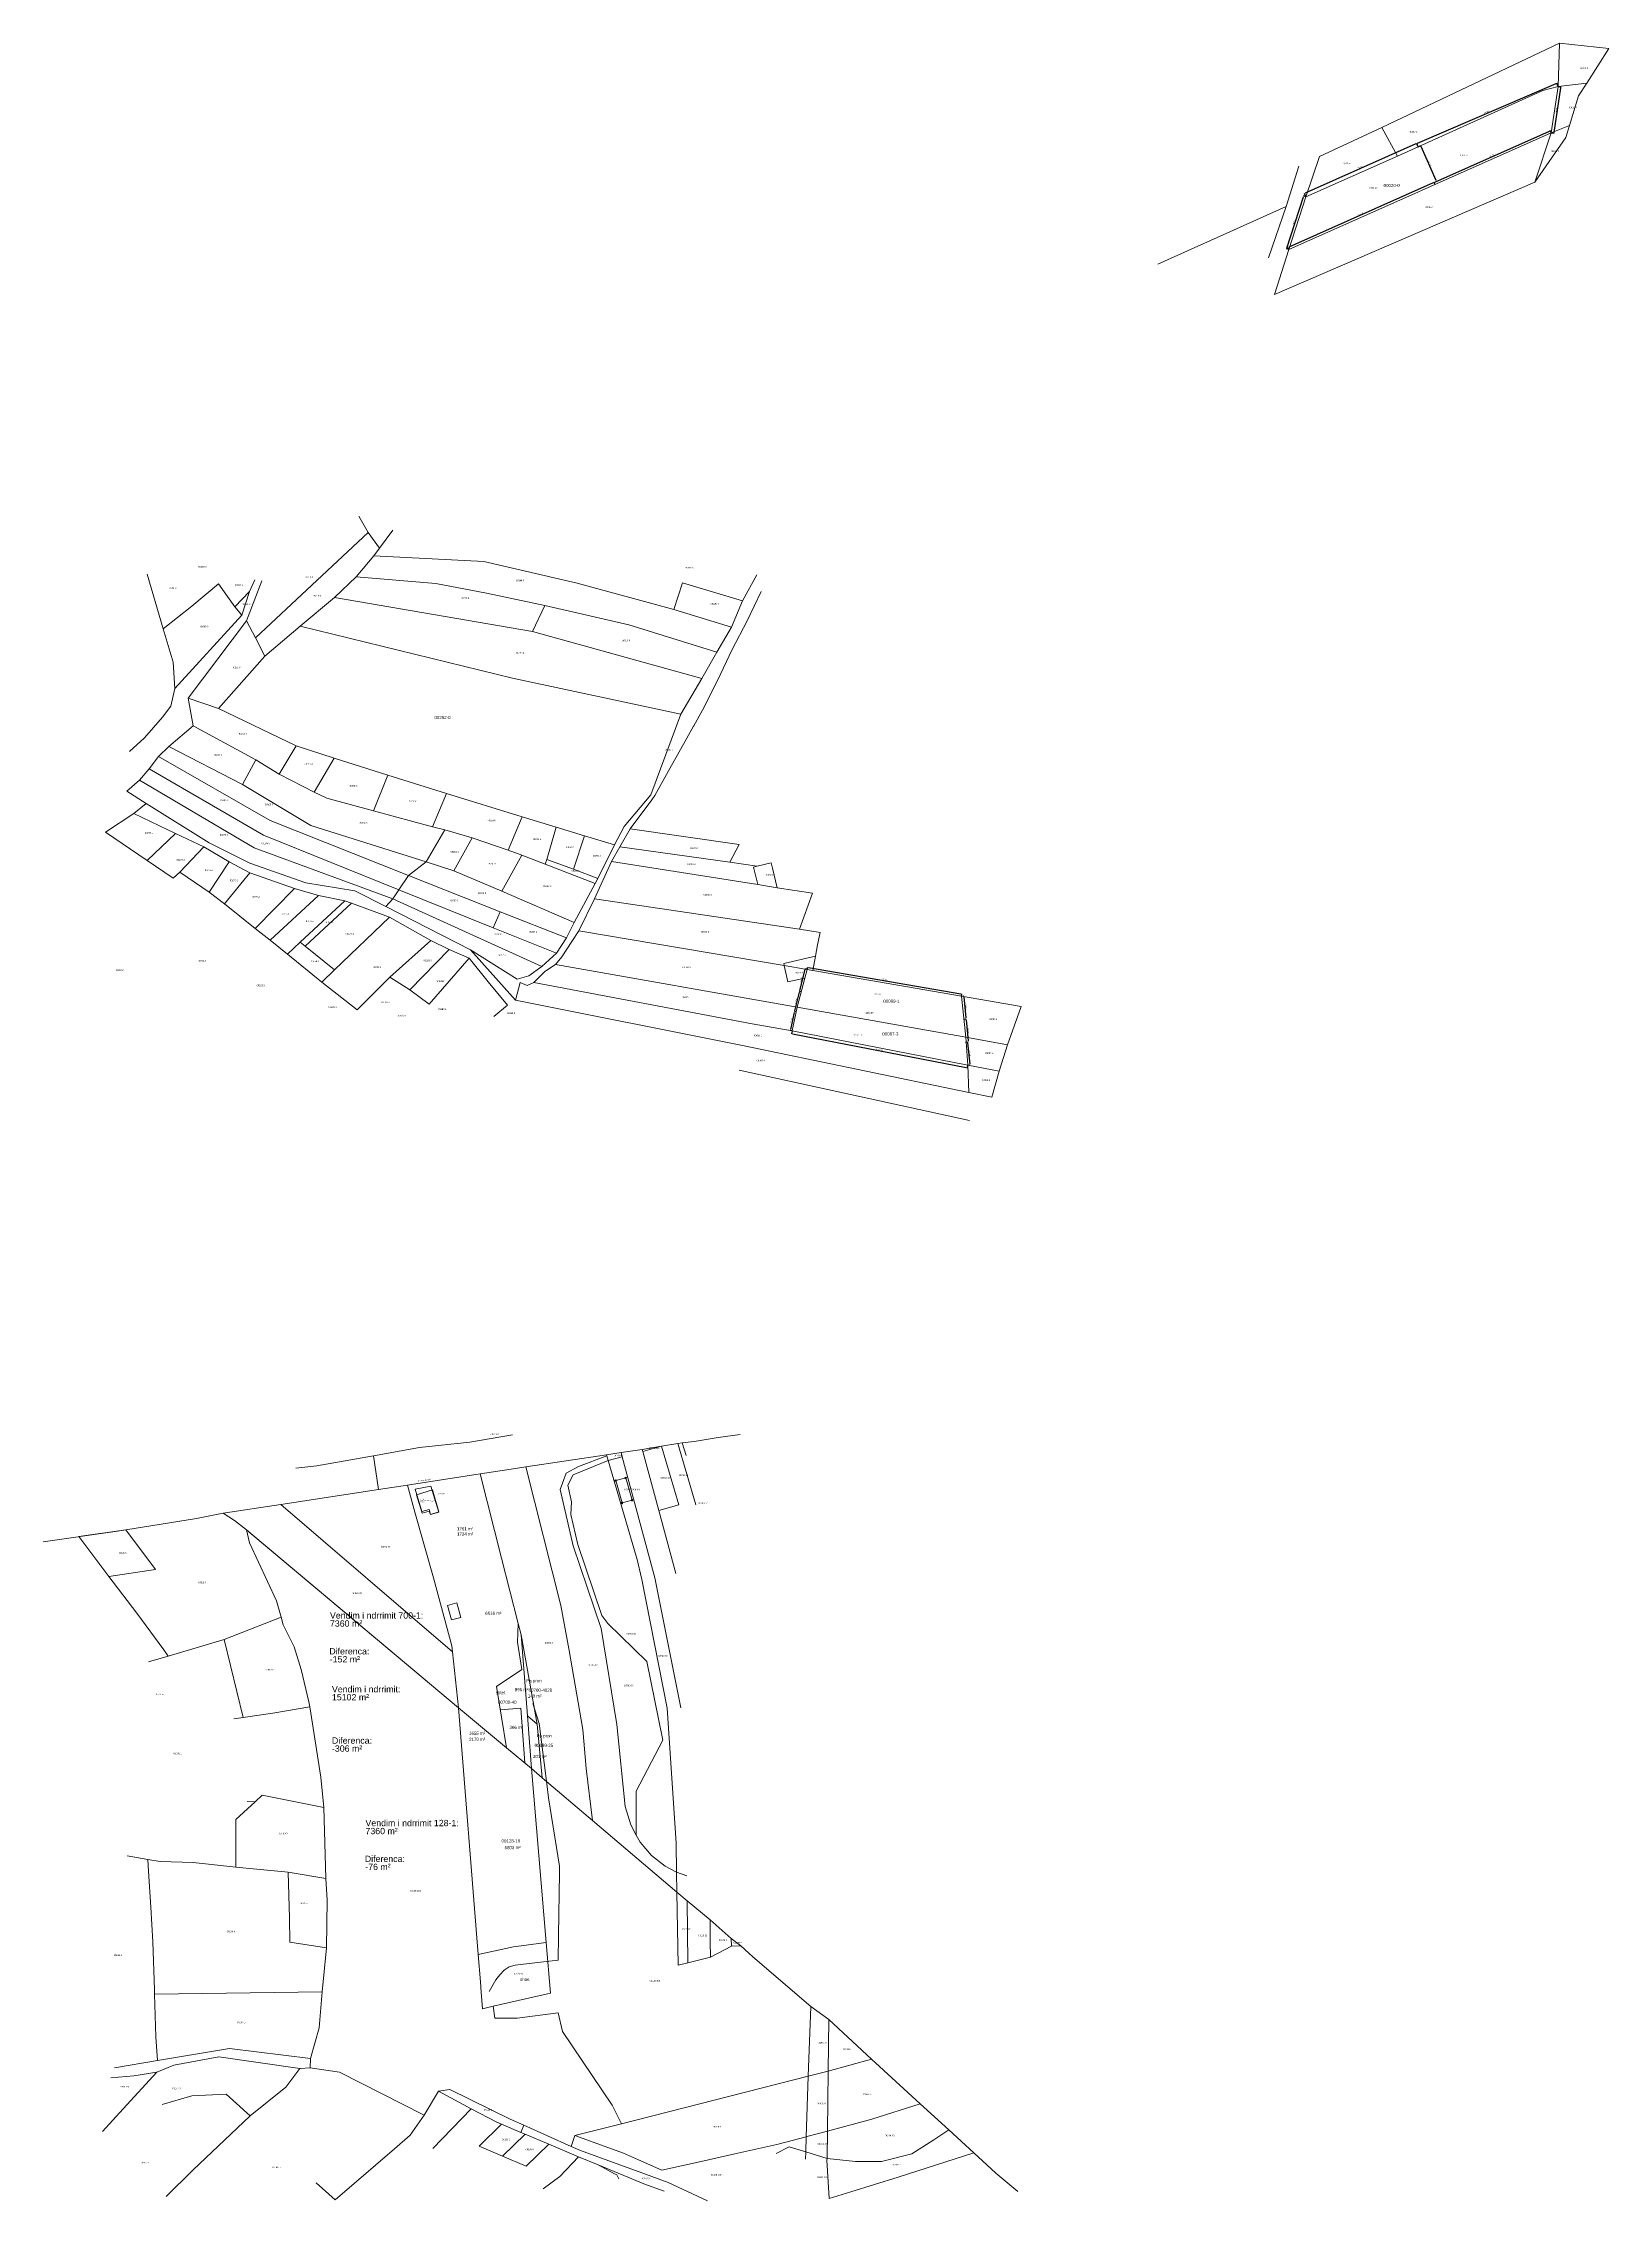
# Model space of a CAD drawing. Header units: metres. Extents: x 7516441 to 7517435, y 4691974 to 4693345.
import ezdxf

# ---------------------------------------------------------------- set-up
doc = ezdxf.new("R2010")
doc.units = ezdxf.units.M
doc.header["$PDMODE"] = 32
doc.header["$PDSIZE"] = 1
doc.layers.get('Defpoints').update_dxf_attribs({"lineweight": 0})
for name, color, linetype, lineweight in [('BuildingBoundaryLine', 7, 'Continuous', 0), ('BuildingBoundaryPoint', 7, 'Continuous', 0), ('BuildingReferencePoint', 7, 'Continuous', 0), ('Dimensionet', 5, 'Continuous', 0), ('kati 0', 1, 'Continuous', 0), ('Nr Parceles Baze', 7, 'Continuous', 0), ('Nr-Kojshi', 251, 'Continuous', 0), ('Nr-Ri', 1, 'Continuous', 0), ('objket', 30, 'Continuous', 0), ('Parc-Kojshi', 251, 'Continuous', 0), ('Parcela Baze', 7, 'Continuous', 0), ('ParcReNet_12', 1, 'Continuous', 0), ('propozim', 6, 'Continuous', 0), ('rrethoja', 3, 'Continuous', 0), ('streha', 233, 'Continuous', 0)]:
    doc.layers.add(name, color=color, linetype=linetype, lineweight=lineweight)
doc.styles.get("Standard").update_dxf_attribs({"font": 'arial.ttf'})
doc.dimstyles.get("Standard").update_dxf_attribs({"dimtxt": 1.5, "dimasz": 0.18, "dimexe": 0.18, "dimexo": 0.0625, "dimgap": 0.09, "dimtad": 1, "dimtoh": 1, "dimzin": 0, "dimdsep": 46, "dimtxsty": 'Standard', "dimcen": 0.09, "dimse1": 1, "dimse2": 1, "dimsd1": 1, "dimsd2": 1, "dimadec": 0, "dimazin": 0, "dimtfac": 1, "dimtofl": 0, "dimtmove": 0, "dimatfit": 3, "dimfxl": 1, "dimtolj": 1, "dimtzin": 0, "dimarcsym": 0})

# ---------------------------------------------------------------- blocks, each defined once
blk = doc.blocks.new('*D57')
at = {"layer": 'Defpoints', "color": 0, "transparency": 16777216}
for p in [(7516916.2, 4692715.3), (7516916.6, 4692717.2), (7517028.2, 4692695.5)]:
    blk.add_point(p, dxfattribs=at)
at = {"layer": 'Dimensionet', "color": 0, "lineweight": -2, "transparency": 16777216}
for p, q in [((7516916.6, 4692717.2), (7516916.2, 4692715.3)), ((7517027.2, 4692693.7), (7516916.8, 4692715.2)), ((7517028.1, 4692695.4), (7517027.8, 4692693.5))]:
    blk.add_line(p, q, dxfattribs=at)
at = {"layer": 'Dimensionet', "color": 0, "transparency": 16777216}
for points in [[(7516916.8, 4692715.3), (7516916.8, 4692715.1), (7516916.2, 4692715.3)], [(7517027.3, 4692693.8), (7517027.2, 4692693.6), (7517027.8, 4692693.6)]]:
    blk.add_solid(points, dxfattribs=at)
at = {"layer": 'Dimensionet', "color": 0, "transparency": 16777216, "insert": (7516972.1, 4692705), "char_height": 1, "attachment_point": 5, "rotation": 348.9567}
blk.add_mtext('\\A1;113.65', dxfattribs=at)
blk = doc.blocks.new('*D58')
at = {"layer": 'Defpoints', "color": 0, "transparency": 16777216}
for p in [(7516918.1, 4692729.4), (7516919.2, 4692729.2), (7516916.6, 4692717.2)]:
    blk.add_point(p, dxfattribs=at)
at = {"layer": 'Dimensionet', "color": 0, "lineweight": -2, "transparency": 16777216}
for p, q in [((7516915.7, 4692718), (7516918, 4692728.9)), ((7516919.1, 4692729.2), (7516918, 4692729.4)), ((7516916.6, 4692717.2), (7516915.5, 4692717.5))]:
    blk.add_line(p, q, dxfattribs=at)
at = {"layer": 'Dimensionet', "color": 0, "transparency": 16777216}
for points in [[(7516917.9, 4692728.9), (7516918.1, 4692728.8), (7516918.1, 4692729.4)], [(7516915.6, 4692718), (7516915.8, 4692718), (7516915.6, 4692717.4)]]:
    blk.add_solid(points, dxfattribs=at)
at = {"layer": 'Dimensionet', "color": 0, "transparency": 16777216, "insert": (7516916.3, 4692723.5), "char_height": 1, "attachment_point": 5, "rotation": 77.9138}
blk.add_mtext('\\A1;12.23', dxfattribs=at)
blk = doc.blocks.new('*D59')
at = {"layer": 'Defpoints', "color": 0, "transparency": 16777216}
for p in [(7516921.3, 4692742.3), (7516919.2, 4692729.2), (7516922.4, 4692742)]:
    blk.add_point(p, dxfattribs=at)
at = {"layer": 'Dimensionet', "color": 0, "lineweight": -2, "transparency": 16777216}
for p, q in [((7516922.4, 4692742.1), (7516921.2, 4692742.3)), ((7516919.1, 4692729.2), (7516918, 4692729.5)), ((7516918.2, 4692730), (7516921.2, 4692741.8))]:
    blk.add_line(p, q, dxfattribs=at)
at = {"layer": 'Dimensionet', "color": 0, "transparency": 16777216}
for points in [[(7516921.1, 4692741.8), (7516921.3, 4692741.8), (7516921.3, 4692742.3)], [(7516918.1, 4692730), (7516918.3, 4692730), (7516918.1, 4692729.5)]]:
    blk.add_solid(points, dxfattribs=at)
at = {"layer": 'Dimensionet', "color": 0, "transparency": 16777216, "insert": (7516919.2, 4692736), "char_height": 1, "attachment_point": 5, "rotation": 75.7538}
blk.add_mtext('\\A1;13.28', dxfattribs=at)
blk = doc.blocks.new('*D60')
at = {"layer": 'Defpoints', "color": 0, "transparency": 16777216}
for p in [(7516925, 4692756.6), (7516926.2, 4692756.3), (7516922.4, 4692742)]:
    blk.add_point(p, dxfattribs=at)
at = {"layer": 'Dimensionet', "color": 0, "lineweight": -2, "transparency": 16777216}
for p, q in [((7516921.4, 4692742.9), (7516924.9, 4692756.1)), ((7516926.2, 4692756.3), (7516925, 4692756.6)), ((7516922.4, 4692742.1), (7516921.2, 4692742.4))]:
    blk.add_line(p, q, dxfattribs=at)
at = {"layer": 'Dimensionet', "color": 0, "transparency": 16777216}
for points in [[(7516924.8, 4692756.1), (7516925, 4692756), (7516925, 4692756.6)], [(7516921.3, 4692742.9), (7516921.5, 4692742.9), (7516921.2, 4692742.4)]]:
    blk.add_solid(points, dxfattribs=at)
at = {"layer": 'Dimensionet', "color": 0, "transparency": 16777216, "insert": (7516922.6, 4692749.6), "char_height": 1, "attachment_point": 5, "rotation": 75.0426}
blk.add_mtext('\\A1;14.72', dxfattribs=at)
blk = doc.blocks.new('*D61')
at = {"layer": 'Defpoints', "color": 0, "transparency": 16777216}
for p in [(7516926.2, 4692756.3), (7517024.1, 4692739.3), (7517024.3, 4692740.7)]:
    blk.add_point(p, dxfattribs=at)
at = {"layer": 'Dimensionet', "color": 0, "lineweight": -2, "transparency": 16777216}
for p, q in [((7516926.2, 4692756.3), (7516926.5, 4692757.7)), ((7516927, 4692757.5), (7517023.8, 4692740.8)), ((7517024.1, 4692739.4), (7517024.3, 4692740.8))]:
    blk.add_line(p, q, dxfattribs=at)
at = {"layer": 'Dimensionet', "color": 0, "transparency": 16777216}
for points in [[(7516927, 4692757.6), (7516927, 4692757.4), (7516926.5, 4692757.6)], [(7517023.8, 4692740.9), (7517023.8, 4692740.7), (7517024.3, 4692740.7)]]:
    blk.add_solid(points, dxfattribs=at)
at = {"layer": 'Dimensionet', "color": 0, "transparency": 16777216, "insert": (7516975.5, 4692749.7), "char_height": 1, "attachment_point": 5, "rotation": 350.1795}
blk.add_mtext('\\A1;99.32', dxfattribs=at)
blk = doc.blocks.new('*D62')
at = {"layer": 'Defpoints', "color": 0, "transparency": 16777216}
for p in [(7517402.4, 4693319.2), (7517403.3, 4693317.1), (7517314.3, 4693278.9)]:
    blk.add_point(p, dxfattribs=at)
at = {"layer": 'Dimensionet', "color": 0, "lineweight": -2, "transparency": 16777216}
for p, q in [((7517313.9, 4693281.2), (7517401.9, 4693319)), ((7517403.3, 4693317.2), (7517402.3, 4693319.3)), ((7517314.3, 4693278.9), (7517313.4, 4693281))]:
    blk.add_line(p, q, dxfattribs=at)
at = {"layer": 'Dimensionet', "color": 0, "transparency": 16777216}
for points in [[(7517401.8, 4693319.1), (7517401.9, 4693318.9), (7517402.4, 4693319.2)], [(7517313.9, 4693281.3), (7517313.9, 4693281.1), (7517313.4, 4693281)]]:
    blk.add_solid(points, dxfattribs=at)
at = {"layer": 'Dimensionet', "color": 0, "transparency": 16777216, "insert": (7517357.7, 4693300.6), "char_height": 1, "attachment_point": 5, "rotation": 23.2825}
blk.add_mtext('\\A1;96.85', dxfattribs=at)
blk = doc.blocks.new('*D64')
at = {"layer": 'Defpoints', "color": 0, "transparency": 16777216}
for p in [(7517314.3, 4693278.9), (7517242.1, 4693249.2), (7517243, 4693247.1)]:
    blk.add_point(p, dxfattribs=at)
at = {"layer": 'Dimensionet', "color": 0, "lineweight": -2, "transparency": 16777216}
for p, q in [((7517312.9, 4693280.7), (7517242.6, 4693249.4)), ((7517314.3, 4693278.9), (7517313.3, 4693281)), ((7517243, 4693247.1), (7517242, 4693249.2))]:
    blk.add_line(p, q, dxfattribs=at)
at = {"layer": 'Dimensionet', "color": 0, "transparency": 16777216}
for points in [[(7517312.8, 4693280.8), (7517312.9, 4693280.6), (7517313.4, 4693281)], [(7517242.5, 4693249.5), (7517242.6, 4693249.3), (7517242.1, 4693249.2)]]:
    blk.add_solid(points, dxfattribs=at)
at = {"layer": 'Dimensionet', "color": 0, "transparency": 16777216, "insert": (7517277.5, 4693265.6), "char_height": 1, "attachment_point": 5, "rotation": 24.0365}
blk.add_mtext('\\A1;78.06', dxfattribs=at)
blk = doc.blocks.new('*D65')
at = {"layer": 'Defpoints', "color": 0, "transparency": 16777216}
for p in [(7517398.2, 4693289), (7517398.7, 4693287.7), (7517325, 4693254.9)]:
    blk.add_point(p, dxfattribs=at)
at = {"layer": 'Dimensionet', "color": 0, "lineweight": -2, "transparency": 16777216}
for p, q in [((7517324.9, 4693256.4), (7517397.7, 4693288.8)), ((7517398.7, 4693287.8), (7517398.1, 4693289.1)), ((7517325, 4693254.9), (7517324.4, 4693256.2))]:
    blk.add_line(p, q, dxfattribs=at)
at = {"layer": 'Dimensionet', "color": 0, "transparency": 16777216}
for points in [[(7517397.6, 4693288.9), (7517397.7, 4693288.7), (7517398.2, 4693289)], [(7517324.9, 4693256.5), (7517325, 4693256.3), (7517324.4, 4693256.1)]]:
    blk.add_solid(points, dxfattribs=at)
at = {"layer": 'Dimensionet', "color": 0, "transparency": 16777216, "insert": (7517361.1, 4693273.1), "char_height": 1, "attachment_point": 5, "rotation": 24.0095}
blk.add_mtext('\\A1;80.74', dxfattribs=at)
blk = doc.blocks.new('*D66')
at = {"layer": 'Defpoints', "color": 0, "transparency": 16777216}
for p in [(7517403.3, 4693317.1), (7517405.1, 4693316.9), (7517398.7, 4693287.7)]:
    blk.add_point(p, dxfattribs=at)
at = {"layer": 'Dimensionet', "color": 0, "lineweight": -2, "transparency": 16777216}
for p, q in [((7517400.7, 4693288), (7517405, 4693316.3)), ((7517403.3, 4693317.1), (7517405.2, 4693316.8)), ((7517398.8, 4693287.7), (7517400.7, 4693287.4))]:
    blk.add_line(p, q, dxfattribs=at)
at = {"layer": 'Dimensionet', "color": 0, "transparency": 16777216}
for points in [[(7517404.9, 4693316.3), (7517405.1, 4693316.3), (7517405.1, 4693316.9)], [(7517400.6, 4693288), (7517400.8, 4693288), (7517400.6, 4693287.4)]]:
    blk.add_solid(points, dxfattribs=at)
at = {"layer": 'Dimensionet', "color": 0, "transparency": 16777216, "insert": (7517402.3, 4693302.2), "char_height": 1, "attachment_point": 5, "rotation": 81.25}
blk.add_mtext('\\A1;29.75', dxfattribs=at)
blk = doc.blocks.new('*D67')
at = {"layer": 'Defpoints', "color": 0, "transparency": 16777216}
for p in [(7517325, 4693254.9), (7517231.6, 4693214.8), (7517232.2, 4693213.5)]:
    blk.add_point(p, dxfattribs=at)
at = {"layer": 'Dimensionet', "color": 0, "lineweight": -2, "transparency": 16777216}
for p, q in [((7517323.9, 4693255.9), (7517232.2, 4693215)), ((7517325, 4693254.9), (7517324.4, 4693256.2)), ((7517232.2, 4693213.6), (7517231.6, 4693214.9))]:
    blk.add_line(p, q, dxfattribs=at)
at = {"layer": 'Dimensionet', "color": 0, "transparency": 16777216}
for points in [[(7517323.9, 4693256), (7517324, 4693255.8), (7517324.4, 4693256.1)], [(7517232.1, 4693215.1), (7517232.2, 4693215), (7517231.6, 4693214.8)]]:
    blk.add_solid(points, dxfattribs=at)
at = {"layer": 'Dimensionet', "color": 0, "transparency": 16777216, "insert": (7517277.8, 4693236), "char_height": 1, "attachment_point": 5, "rotation": 24.0095}
blk.add_mtext('\\A1;101.57', dxfattribs=at)
blk = doc.blocks.new('*D68')
at = {"layer": 'Defpoints', "color": 0, "transparency": 16777216}
for p in [(7517241.6, 4693247.5), (7517243, 4693247.1), (7517232.2, 4693213.5)]:
    blk.add_point(p, dxfattribs=at)
at = {"layer": 'Dimensionet', "color": 0, "lineweight": -2, "transparency": 16777216}
for p, q in [((7517230.9, 4693214.5), (7517241.4, 4693247)), ((7517243, 4693247.1), (7517241.5, 4693247.6)), ((7517232.2, 4693213.6), (7517230.7, 4693214))]:
    blk.add_line(p, q, dxfattribs=at)
at = {"layer": 'Dimensionet', "color": 0, "transparency": 16777216}
for points in [[(7517241.3, 4693247), (7517241.5, 4693247), (7517241.6, 4693247.5)], [(7517230.8, 4693214.6), (7517231, 4693214.5), (7517230.8, 4693214)]]:
    blk.add_solid(points, dxfattribs=at)
at = {"layer": 'Dimensionet', "color": 0, "transparency": 16777216, "insert": (7517235.6, 4693230.9), "char_height": 1, "attachment_point": 5, "rotation": 72.1301}
blk.add_mtext('\\A1;35.21', dxfattribs=at)
blk = doc.blocks.new('*D69')
at = {"layer": 'Defpoints', "color": 0, "transparency": 16777216}
for p in [(7517314.3, 4693278.9), (7517315.9, 4693279.6), (7517324.4, 4693256.2)]:
    blk.add_point(p, dxfattribs=at)
at = {"layer": 'Dimensionet', "color": 0, "lineweight": -2, "transparency": 16777216}
for p, q in [((7517314.3, 4693278.9), (7517316, 4693279.6)), ((7517325.8, 4693257.5), (7517316.2, 4693279.1)), ((7517324.4, 4693256.2), (7517326.1, 4693257))]:
    blk.add_line(p, q, dxfattribs=at)
at = {"layer": 'Dimensionet', "color": 0, "transparency": 16777216}
for points in [[(7517316.2, 4693279.1), (7517316.1, 4693279), (7517315.9, 4693279.6)], [(7517325.9, 4693257.5), (7517325.7, 4693257.4), (7517326, 4693257)]]:
    blk.add_solid(points, dxfattribs=at)
at = {"layer": 'Dimensionet', "color": 0, "transparency": 16777216, "insert": (7517321.5, 4693268.5), "char_height": 1, "attachment_point": 5, "rotation": 294.0095}
blk.add_mtext('\\A1;24.77', dxfattribs=at)
blk = doc.blocks.new('*D71')
at = {"layer": 'Defpoints', "color": 0, "transparency": 16777216}
for p in [(7517024.1, 4692739.3), (7517025.5, 4692724.7), (7517027, 4692724.8)]:
    blk.add_point(p, dxfattribs=at)
at = {"layer": 'Dimensionet', "color": 0, "lineweight": -2, "transparency": 16777216}
for p, q in [((7517024.1, 4692739.3), (7517025.7, 4692739.5)), ((7517025.7, 4692738.9), (7517026.9, 4692725.4)), ((7517025.5, 4692724.7), (7517027.1, 4692724.9))]:
    blk.add_line(p, q, dxfattribs=at)
at = {"layer": 'Dimensionet', "color": 0, "transparency": 16777216}
for points in [[(7517025.8, 4692738.9), (7517025.6, 4692738.9), (7517025.6, 4692739.5)], [(7517027, 4692725.4), (7517026.8, 4692725.4), (7517027, 4692724.8)]]:
    blk.add_solid(points, dxfattribs=at)
at = {"layer": 'Dimensionet', "color": 0, "transparency": 16777216, "insert": (7517026.9, 4692732.2), "char_height": 1, "attachment_point": 5, "rotation": 275.2733}
blk.add_mtext('\\A1;14.69', dxfattribs=at)
blk = doc.blocks.new('*D72')
at = {"layer": 'Defpoints', "color": 0, "transparency": 16777216}
for p in [(7517025.5, 4692724.7), (7517026.8, 4692710.1), (7517028.5, 4692710.2)]:
    blk.add_point(p, dxfattribs=at)
at = {"layer": 'Dimensionet', "color": 0, "lineweight": -2, "transparency": 16777216}
for p, q in [((7517025.5, 4692724.7), (7517027.2, 4692724.9)), ((7517027.2, 4692724.3), (7517028.4, 4692710.8)), ((7517026.8, 4692710.1), (7517028.5, 4692710.2))]:
    blk.add_line(p, q, dxfattribs=at)
at = {"layer": 'Dimensionet', "color": 0, "transparency": 16777216}
for points in [[(7517027.2, 4692724.3), (7517027.1, 4692724.3), (7517027.1, 4692724.9)], [(7517028.5, 4692710.8), (7517028.3, 4692710.8), (7517028.5, 4692710.2)]]:
    blk.add_solid(points, dxfattribs=at)
at = {"layer": 'Dimensionet', "color": 0, "transparency": 16777216, "insert": (7517028.3, 4692717.6), "char_height": 1, "attachment_point": 5, "rotation": 275.2733}
blk.add_mtext('\\A1;14.69', dxfattribs=at)
blk = doc.blocks.new('*D73')
at = {"layer": 'Defpoints', "color": 0, "transparency": 16777216}
for p in [(7517026.8, 4692710.1), (7517028.2, 4692695.5), (7517029.4, 4692695.6)]:
    blk.add_point(p, dxfattribs=at)
at = {"layer": 'Dimensionet', "color": 0, "lineweight": -2, "transparency": 16777216}
for p, q in [((7517026.8, 4692710.1), (7517028.1, 4692710.2)), ((7517028.1, 4692709.6), (7517029.4, 4692696.1)), ((7517028.2, 4692695.5), (7517029.5, 4692695.6))]:
    blk.add_line(p, q, dxfattribs=at)
at = {"layer": 'Dimensionet', "color": 0, "transparency": 16777216}
for points in [[(7517028.2, 4692709.7), (7517028, 4692709.6), (7517028.1, 4692710.2)], [(7517029.4, 4692696.1), (7517029.3, 4692696.1), (7517029.4, 4692695.6)]]:
    blk.add_solid(points, dxfattribs=at)
at = {"layer": 'Dimensionet', "color": 0, "transparency": 16777216, "insert": (7517029.3, 4692702.9), "char_height": 1, "attachment_point": 5, "rotation": 275.2733}
blk.add_mtext('\\A1;14.69', dxfattribs=at)

msp = doc.modelspace()

# ---------------------------------------------------------------- linework, layer by layer
at = {"layer": 'BuildingBoundaryLine', "color": 5}
for points in [[(7516804.505, 4692431.461), (7516810.841, 4692433.204)], [(7516808.565, 4692417.335), (7516804.505, 4692431.461)], [(7516808.565, 4692417.335), (7516804.505, 4692431.461)], [(7516810.841, 4692433.204), (7516814.898, 4692419.076)], [(7516810.841, 4692433.204), (7516814.898, 4692419.076)], [(7516814.898, 4692419.076), (7516808.565, 4692417.335)], [(7516814.898, 4692419.076), (7516808.565, 4692417.335)]]:
    msp.add_lwpolyline(points, dxfattribs=at)
at = {"layer": 'BuildingBoundaryPoint', "color": 5}
for p in [(7516804.505, 4692431.461), (7516810.841, 4692433.204), (7516808.565, 4692417.335), (7516808.565, 4692417.335), (7516814.898, 4692419.076), (7516814.898, 4692419.076)]:
    msp.add_point(p, dxfattribs=at)
at = {"layer": 'kati 0', "elevation": 626.264, "flags": 128}
msp.add_lwpolyline([(7516687.105, 4692428.011), (7516692.052, 4692411.516), (7516686.935, 4692409.955), (7516685.967, 4692413.184), (7516681.378, 4692411.784), (7516677.137, 4692426.038)], close=True, dxfattribs=at)
at = {"layer": 'kati 0', "elevation": 625.998, "flags": 128}
msp.add_lwpolyline([(7516677.137, 4692426.038), (7516681.378, 4692411.784)], dxfattribs=at)
at = {"layer": 'objket', "flags": 128}
for points, elevation in [([(7516703.588, 4692353.822), (7516697.578, 4692352.162)], 628.481), ([(7516700.1, 4692342.951), (7516697.578, 4692352.162)], 625.5), ([(7516706.11, 4692344.611), (7516703.588, 4692353.822)], 628.481), ([(7516706.11, 4692344.611), (7516700.1, 4692342.951)], 628.481)]:
    msp.add_lwpolyline(points, dxfattribs=dict(at, elevation=elevation))
at = {"layer": 'Parc-Kojshi'}
for points in [[(7517291.25, 4693291.14), (7517404.158, 4693344.67)], [(7517403.272, 4693317.134), (7517404.158, 4693344.67)], [(7517404.158, 4693344.67), (7517435.426, 4693341.25)], [(7517435.426, 4693341.25), (7517421.4, 4693319.33)], [(7517403.272, 4693317.134), (7517421.4, 4693319.33)], [(7517421.4, 4693319.33), (7517416.155, 4693311.133)], [(7517301.21, 4693272.95), (7517393.558, 4693314.564)], [(7517393.558, 4693314.564), (7517403.272, 4693317.134)], [(7517398.746, 4693287.728), (7517403.272, 4693317.134)], [(7517416.155, 4693311.133), (7517410.397, 4693292.319)], [(7517251.521, 4693272.561), (7517291.19, 4693291.11)], [(7517291.19, 4693291.11), (7517301.21, 4693272.95)], [(7517398.746, 4693287.728), (7517410.397, 4693292.319)], [(7517410.397, 4693292.319), (7517408.089, 4693284.777)], [(7517232.214, 4693213.55), (7517398.746, 4693287.728)], [(7517388.32, 4693256.454), (7517398.746, 4693287.728)], [(7517408.089, 4693284.777), (7517388.32, 4693256.454)], [(7517230.394, 4693240.981), (7517238.585, 4693266.479)], [(7517301.21, 4693272.95), (7517243.017, 4693247.057)], [(7517243.017, 4693247.057), (7517251.521, 4693272.561)], [(7517223.009, 4693184.944), (7517388.32, 4693256.454)], [(7517230.394, 4693240.981), (7517148.878, 4693204.266)], [(7517219.266, 4693208.377), (7517230.394, 4693240.981)], [(7517243.017, 4693247.057), (7517232.214, 4693213.55)], [(7517232.214, 4693213.55), (7517223.009, 4693184.944)], [(7516647.255, 4693033.84), (7516641.329, 4693044.142)], [(7516575.78, 4692966.932), (7516647.255, 4693033.84)], [(7516654.366, 4693023.812), (7516647.255, 4693033.84)], [(7516654.366, 4693023.812), (7516662.935, 4693035.207)], [(7516639.596, 4693005.581), (7516650.902, 4693019.073)], [(7516650.902, 4693019.073), (7516654.366, 4693023.812)], [(7516650.902, 4693019.073), (7516720.687, 4693015.399)], [(7516517.109, 4692972.623), (7516506.906, 4693007.288)], [(7516579.793, 4693003.122), (7516569.946, 4692977.598)], [(7516571.912, 4692996.292), (7516575.352, 4693003.7)], [(7516625.952, 4692992.466), (7516639.596, 4693005.581)], [(7516639.596, 4693005.581), (7516690.215, 4693001.378)], [(7516720.687, 4693015.399), (7516780.014, 4693001.644)], [(7516885.049, 4692990.449), (7516894.218, 4693006.897)], [(7516552.069, 4693001.187), (7516535.266, 4692987.034)], [(7516562.519, 4692986.504), (7516552.069, 4693001.187)], [(7516571.912, 4692996.292), (7516562.519, 4692986.504)], [(7516567.016, 4692981.212), (7516571.912, 4692996.292)], [(7516604.034, 4692974.377), (7516625.952, 4692992.466)], [(7516625.952, 4692992.466), (7516751.717, 4692970.873)], [(7516690.215, 4693001.378), (7516722.44, 4692995.31)], [(7516722.44, 4692995.31), (7516759.385, 4692987.352)], [(7516780.014, 4693001.644), (7516841.498, 4692984.788)], [(7516847.026, 4693001.776), (7516841.498, 4692984.788)], [(7516847.026, 4693001.776), (7516885.049, 4692990.449)], [(7516878.172, 4692973.73), (7516885.049, 4692990.449)], [(7516896.908, 4692996.292), (7516888.114, 4692977.769)], [(7516535.266, 4692987.034), (7516517.109, 4692972.623)], [(7516524.376, 4692934.605), (7516567.016, 4692981.212)], [(7516569.946, 4692977.598), (7516532.932, 4692928.647)], [(7516567.016, 4692981.212), (7516562.519, 4692986.504)], [(7516569.946, 4692977.598), (7516575.78, 4692966.932)], [(7516751.717, 4692970.873), (7516759.385, 4692987.352)], [(7516759.385, 4692987.352), (7516812.778, 4692975.082)], [(7516841.498, 4692984.788), (7516878.172, 4692973.73)], [(7516888.114, 4692977.769), (7516878.462, 4692959.457)], [(7516523.398, 4692951.378), (7516517.109, 4692972.623)], [(7516581.614, 4692955.263), (7516575.78, 4692966.932)], [(7516581.614, 4692955.263), (7516604.034, 4692974.377)], [(7516604.034, 4692974.377), (7516739.047, 4692941.218)], [(7516751.717, 4692970.873), (7516859.136, 4692941.014)], [(7516812.778, 4692975.082), (7516868.733, 4692957.686)], [(7516868.733, 4692957.686), (7516878.172, 4692973.73)], [(7516524.376, 4692934.605), (7516523.398, 4692951.378)], [(7516552.259, 4692921.9), (7516581.614, 4692955.263)], [(7516859.136, 4692941.014), (7516868.733, 4692957.686)], [(7516878.462, 4692959.457), (7516869.355, 4692940.308)], [(7516521.86, 4692923.423), (7516524.376, 4692934.605)], [(7516739.047, 4692941.218), (7516845.807, 4692918.4)], [(7516845.807, 4692918.4), (7516859.136, 4692941.014)], [(7516869.355, 4692940.308), (7516859.686, 4692920.971)], [(7516516.548, 4692916.575), (7516521.86, 4692923.423)], [(7516532.932, 4692928.647), (7516552.259, 4692921.9)], [(7516532.932, 4692928.647), (7516536.019, 4692911.006)], [(7516552.259, 4692921.9), (7516601.504, 4692898.349)], [(7516854.17, 4692911.071), (7516859.686, 4692920.971)], [(7516505.085, 4692903.436), (7516516.548, 4692916.575)], [(7516536.019, 4692911.006), (7516520.673, 4692897.91)], [(7516536.019, 4692911.006), (7516575.839, 4692889.31)], [(7516826.795, 4692867.253), (7516845.807, 4692918.4)], [(7516848.647, 4692901.169), (7516853.964, 4692910.701)], [(7516853.964, 4692910.701), (7516854.17, 4692911.071)], [(7516495.72, 4692894.771), (7516505.085, 4692903.436)], [(7516520.673, 4692897.91), (7516513.993, 4692891.495)], [(7516520.673, 4692897.91), (7516567.504, 4692873.7)], [(7516601.504, 4692898.349), (7516590.655, 4692880.181)], [(7516601.504, 4692898.349), (7516625.581, 4692890.543)], [(7516838.968, 4692883.831), (7516848.647, 4692901.169)], [(7516508.171, 4692883.69), (7516502.054, 4692876.474)], [(7516513.993, 4692891.495), (7516508.171, 4692883.69)], [(7516508.171, 4692883.69), (7516580.798, 4692841.62)], [(7516513.993, 4692891.495), (7516585.031, 4692850.88)], [(7516567.504, 4692873.7), (7516575.839, 4692889.31)], [(7516575.839, 4692889.31), (7516590.655, 4692880.181)], [(7516590.655, 4692880.181), (7516613.012, 4692868.936)], [(7516625.581, 4692890.543), (7516613.012, 4692868.936)], [(7516625.581, 4692890.543), (7516659.711, 4692879.694)], [(7516659.711, 4692879.694), (7516650.583, 4692857.029)], [(7516659.711, 4692879.694), (7516697.017, 4692868.051)], [(7516829.363, 4692866.623), (7516838.968, 4692883.831)], [(7516502.054, 4692876.474), (7516493.992, 4692869.573)], [(7516493.992, 4692869.573), (7516506.12, 4692861.731)], [(7516502.054, 4692876.474), (7516574.779, 4692833.419)], [(7516567.504, 4692873.7), (7516610.894, 4692847.77)], [(7516613.012, 4692868.936), (7516620.949, 4692865.099)], [(7516697.017, 4692868.051), (7516688.02, 4692846.841)], [(7516697.017, 4692868.051), (7516745.171, 4692853.234)], [(7516809.862, 4692847.014), (7516826.795, 4692867.253)], [(7516827.365, 4692863.92), (7516829.363, 4692866.623)], [(7516480.427, 4692843.327), (7516498.45, 4692855.24)], [(7516498.45, 4692855.24), (7516506.12, 4692861.731)], [(7516498.45, 4692855.24), (7516524.929, 4692842.589)], [(7516506.12, 4692861.731), (7516546.336, 4692836.595)], [(7516620.949, 4692865.099), (7516650.583, 4692857.029)], [(7516650.583, 4692857.029), (7516688.02, 4692846.841)], [(7516745.171, 4692853.234), (7516736.101, 4692832.092)], [(7516745.171, 4692853.234), (7516766.772, 4692846.604)], [(7516827.365, 4692863.92), (7516813.714, 4692845.444)], [(7516506.932, 4692825.391), (7516480.427, 4692843.327)], [(7516506.932, 4692825.391), (7516524.929, 4692842.589)], [(7516524.929, 4692842.589), (7516542.8, 4692834.052)], [(7516580.798, 4692841.62), (7516666.786, 4692806.693)], [(7516585.031, 4692850.88), (7516672.872, 4692815.953)], [(7516610.894, 4692847.77), (7516684.183, 4692824.485)], [(7516684.183, 4692824.485), (7516696.062, 4692844.861)], [(7516688.02, 4692846.841), (7516696.062, 4692844.861)], [(7516696.062, 4692844.861), (7516713.42, 4692839.829)], [(7516701.778, 4692818.928), (7516713.42, 4692839.829)], [(7516713.42, 4692839.829), (7516736.101, 4692832.092)], [(7516766.772, 4692846.604), (7516760.704, 4692826.153)], [(7516766.772, 4692846.604), (7516784.779, 4692841.077)], [(7516784.779, 4692841.077), (7516777.602, 4692819.844)], [(7516784.779, 4692841.077), (7516803.669, 4692835.28)], [(7516803.669, 4692835.28), (7516809.862, 4692847.014)], [(7516807.12, 4692834.06), (7516813.714, 4692845.444)], [(7516813.714, 4692845.444), (7516883.02, 4692835.53)], [(7516523.289, 4692814.222), (7516506.932, 4692825.391)], [(7516542.8, 4692834.052), (7516527.654, 4692817.926)], [(7516559.007, 4692824.671), (7516542.8, 4692834.052)], [(7516546.175, 4692805.359), (7516559.007, 4692824.671)], [(7516546.336, 4692836.595), (7516571.999, 4692823.762)], [(7516572.104, 4692817.528), (7516559.007, 4692824.671)], [(7516574.779, 4692833.419), (7516662.818, 4692801.071)], [(7516684.183, 4692824.485), (7516672.872, 4692815.953)], [(7516684.183, 4692824.485), (7516701.778, 4692818.928)], [(7516732.139, 4692805.963), (7516744.801, 4692828.757)], [(7516736.101, 4692832.092), (7516744.801, 4692828.757)], [(7516744.801, 4692828.757), (7516759.771, 4692823.01)], [(7516760.704, 4692826.153), (7516759.771, 4692823.01)], [(7516760.704, 4692826.153), (7516777.602, 4692819.844)], [(7516801.745, 4692824.769), (7516791.061, 4692801.105)], [(7516793.107, 4692814.085), (7516803.669, 4692835.28)], [(7516807.12, 4692834.06), (7516801.745, 4692824.769)], [(7516894.81, 4692810.1), (7516801.745, 4692824.769)], [(7516877.06, 4692824.28), (7516807.12, 4692834.06)], [(7516883.02, 4692835.53), (7516877.06, 4692824.28)], [(7516527.654, 4692817.926), (7516523.289, 4692814.222)], [(7516527.654, 4692817.926), (7516546.175, 4692805.359)], [(7516555.964, 4692797.949), (7516572.104, 4692817.528)], [(7516571.999, 4692823.762), (7516607.586, 4692811.326)], [(7516600.547, 4692807.605), (7516572.104, 4692817.528)], [(7516607.586, 4692811.326), (7516638.807, 4692806.165)], [(7516666.786, 4692806.693), (7516672.872, 4692815.953)], [(7516672.872, 4692815.953), (7516731.054, 4692792.924)], [(7516701.778, 4692818.928), (7516732.139, 4692805.963)], [(7516759.771, 4692823.01), (7516791.487, 4692810.833)], [(7516777.602, 4692819.844), (7516793.107, 4692814.085)], [(7516778.043, 4692786.052), (7516791.487, 4692810.833)], [(7516791.487, 4692810.833), (7516793.107, 4692814.085)], [(7516877.06, 4692824.28), (7516894.369, 4692821.834)], [(7516894.369, 4692821.834), (7516892.06, 4692821.26)], [(7516892.06, 4692821.26), (7516894.81, 4692810.1)], [(7516903.2, 4692824.03), (7516894.369, 4692821.834)], [(7516904.088, 4692820.461), (7516903.2, 4692824.03)], [(7516907.15, 4692808.15), (7516904.088, 4692820.461)], [(7516546.175, 4692805.359), (7516555.964, 4692797.949)], [(7516555.964, 4692797.949), (7516575.41, 4692782.339)], [(7516575.41, 4692782.339), (7516600.547, 4692807.605)], [(7516585.068, 4692774.798), (7516615.76, 4692803.239)], [(7516615.76, 4692803.239), (7516600.547, 4692807.605)], [(7516604.145, 4692773.462), (7516632.384, 4692799.882)], [(7516607.294, 4692770.945), (7516636.579, 4692798.308)], [(7516632.384, 4692799.882), (7516615.76, 4692803.239)], [(7516636.579, 4692798.308), (7516632.384, 4692799.882)], [(7516660.875, 4692789.338), (7516636.579, 4692798.308)], [(7516638.807, 4692806.165), (7516658.517, 4692796.11)], [(7516658.517, 4692796.11), (7516662.818, 4692801.071)], [(7516666.786, 4692806.693), (7516662.818, 4692801.071)], [(7516662.818, 4692801.071), (7516757.603, 4692758.074)], [(7516666.786, 4692806.693), (7516726.615, 4692782.676)], [(7516732.139, 4692805.963), (7516778.043, 4692786.052)], [(7516780.994, 4692780.792), (7516791.061, 4692801.105)], [(7516791.061, 4692801.105), (7516921.261, 4692781.856)], [(7516894.81, 4692810.1), (7516907.15, 4692808.15)], [(7516929.524, 4692804.624), (7516907.15, 4692808.15)], [(7516929.524, 4692804.624), (7516921.261, 4692781.856)], [(7516625.832, 4692755.944), (7516660.875, 4692789.338)], [(7516658.517, 4692796.11), (7516712.2, 4692768.708)], [(7516687.065, 4692774.53), (7516660.875, 4692789.338)], [(7516731.054, 4692792.924), (7516726.615, 4692782.676)], [(7516731.054, 4692792.924), (7516773.148, 4692776.263)], [(7516773.148, 4692776.263), (7516778.043, 4692786.052)], [(7516575.41, 4692782.339), (7516585.068, 4692774.798)], [(7516585.068, 4692774.798), (7516595.967, 4692765.834)], [(7516595.967, 4692765.834), (7516604.145, 4692773.462)], [(7516604.145, 4692773.462), (7516607.294, 4692770.945)], [(7516607.294, 4692770.945), (7516625.832, 4692755.944)], [(7516661.002, 4692751.248), (7516687.065, 4692774.53)], [(7516698.705, 4692768.841), (7516687.065, 4692774.53)], [(7516726.615, 4692782.676), (7516766.942, 4692766.488)], [(7516766.942, 4692766.488), (7516773.148, 4692776.263)], [(7516776.695, 4692774.053), (7516770.304, 4692764.178)], [(7516780.994, 4692780.792), (7516776.695, 4692774.053)], [(7516911.56, 4692758.75), (7516780.994, 4692780.792)], [(7516921.261, 4692781.856), (7516934.312, 4692779.753)], [(7516931.44, 4692764.6), (7516932.77, 4692771.79)], [(7516932.77, 4692771.79), (7516934.312, 4692779.753)], [(7516595.967, 4692765.834), (7516617.743, 4692748.208)], [(7516617.743, 4692748.208), (7516625.832, 4692755.944)], [(7516673.702, 4692743.179), (7516698.705, 4692768.841)], [(7516686.109, 4692734.262), (7516711.319, 4692763.395)], [(7516711.319, 4692763.395), (7516698.705, 4692768.841)], [(7516711.319, 4692763.395), (7516723.504, 4692748.445)], [(7516712.2, 4692768.708), (7516741.965, 4692750.055)], [(7516712.2, 4692768.708), (7516740.907, 4692736.76)], [(7516749.338, 4692752.137), (7516757.603, 4692758.074)], [(7516757.603, 4692758.074), (7516766.942, 4692766.488)], [(7516759.498, 4692755), (7516766.353, 4692759.414)], [(7516770.304, 4692764.178), (7516766.353, 4692759.414)], [(7516766.353, 4692759.414), (7516919.84, 4692732.337)], [(7516931.44, 4692764.6), (7516911.28, 4692759.99)], [(7516911.28, 4692759.99), (7516911.56, 4692758.75)], [(7516911.56, 4692758.75), (7516913.9, 4692748.28)], [(7516926.231, 4692756.271), (7516911.56, 4692758.75)], [(7516924.74, 4692750.7), (7516926.231, 4692756.271)], [(7516929.778, 4692755.657), (7516926.231, 4692756.271)], [(7516929.778, 4692755.657), (7516931.44, 4692764.6)], [(7516617.743, 4692748.208), (7516640.364, 4692730.481)], [(7516640.364, 4692730.481), (7516661.002, 4692751.248)], [(7516661.002, 4692751.248), (7516673.702, 4692743.179)], [(7516686.109, 4692734.262), (7516673.702, 4692743.179)], [(7516735.722, 4692733.447), (7516723.504, 4692748.445)], [(7516743.812, 4692748.029), (7516740.907, 4692736.76)], [(7516741.965, 4692750.055), (7516749.338, 4692752.137)], [(7516748.228, 4692746.054), (7516743.812, 4692748.029)], [(7516752.527, 4692748.029), (7516748.228, 4692746.054)], [(7516752.527, 4692748.029), (7516759.498, 4692755)], [(7516891.14, 4692721.765), (7516752.527, 4692748.029)], [(7516913.9, 4692748.28), (7516924.74, 4692750.7)], [(7516919.84, 4692732.337), (7516924.74, 4692750.7)], [(7517024.1, 4692739.33), (7516929.778, 4692755.657)], [(7516727.015, 4692726.377), (7516735.722, 4692733.447)], [(7516886.144, 4692707.591), (7516740.907, 4692736.76)], [(7516916.603, 4692717.22), (7516919.84, 4692732.337)], [(7516919.84, 4692732.337), (7517027.01, 4692713.13)], [(7517062.069, 4692732.756), (7517024.1, 4692739.33)], [(7517024.1, 4692739.33), (7517027.01, 4692713.13)], [(7517053.458, 4692708.397), (7517062.069, 4692732.756)], [(7516916.603, 4692717.22), (7516891.14, 4692721.765)], [(7517028.15, 4692695.45), (7516916.603, 4692717.22)], [(7517028.84, 4692678), (7516886.144, 4692707.591)], [(7517027.01, 4692713.13), (7517053.458, 4692708.397)], [(7517027.01, 4692713.13), (7517028.15, 4692695.45)], [(7517053.458, 4692708.397), (7517048.112, 4692691.551)], [(7517029.21, 4692660.29), (7516882.89, 4692692.255)], [(7517048.112, 4692691.551), (7517028.15, 4692695.45)], [(7517028.15, 4692695.45), (7517028.84, 4692678)], [(7517043.354, 4692674.993), (7517048.112, 4692691.551)], [(7517043.354, 4692674.993), (7517028.84, 4692678)], [(7516679.868, 4692452.538), (7516711.883, 4692455.844)], [(7516711.883, 4692455.844), (7516739.003, 4692460.472)], [(7516833.567, 4692453.454), (7516843.9, 4692455.09)], [(7516843.9, 4692455.09), (7516846.817, 4692455.549)], [(7516843.9, 4692455.09), (7516855.46, 4692416.13)], [(7516846.817, 4692455.549), (7516854.3, 4692456.35)], [(7516846.817, 4692455.549), (7516849.349, 4692447.341)], [(7516854.3, 4692456.35), (7516869.586, 4692458.794)], [(7516869.586, 4692458.794), (7516883.68, 4692460.71)], [(7516601.304, 4692439.451), (7516614.648, 4692440.899)], [(7516614.648, 4692440.899), (7516650.56, 4692447.31)], [(7516650.56, 4692447.31), (7516679.868, 4692452.538)], [(7516650.56, 4692447.31), (7516653.89, 4692425.86)], [(7516747.376, 4692440.183), (7516798.681, 4692447.911)], [(7516799.72, 4692444.35), (7516777.39, 4692435.19)], [(7516798.87, 4692447.26), (7516780.83, 4692440.38)], [(7516798.681, 4692447.911), (7516807.94, 4692449.27)], [(7516798.87, 4692447.26), (7516798.681, 4692447.911)], [(7516799.72, 4692444.35), (7516798.87, 4692447.26)], [(7516799.72, 4692444.35), (7516808.63, 4692446.7)], [(7516817.452, 4692383.423), (7516799.72, 4692444.35)], [(7516807.94, 4692449.27), (7516821.319, 4692451.318)], [(7516807.94, 4692449.27), (7516808.63, 4692446.7)], [(7516808.63, 4692446.7), (7516829.43, 4692369.73)], [(7516821.319, 4692451.318), (7516833.567, 4692453.454)], [(7516821.701, 4692450.08), (7516821.319, 4692451.318)], [(7516833.567, 4692453.454), (7516821.701, 4692450.08)], [(7516831.872, 4692412.456), (7516821.701, 4692450.08)], [(7516833.567, 4692453.454), (7516844.693, 4692416.058)], [(7516653.89, 4692425.86), (7516672.2, 4692428.54)], [(7516718.331, 4692435.856), (7516735.339, 4692438.367)], [(7516735.339, 4692438.367), (7516747.376, 4692440.183)], [(7516769.601, 4692352.057), (7516747.376, 4692440.183)], [(7516772.95, 4692436.26), (7516769.33, 4692425.93)], [(7516780.83, 4692440.38), (7516772.95, 4692436.26)], [(7516777.39, 4692435.19), (7516774.16, 4692428.66)], [(7516774.16, 4692428.66), (7516776.43, 4692418.01)], [(7516555.177, 4692410.894), (7516591.82, 4692416.235)], [(7516591.82, 4692416.235), (7516653.89, 4692425.86)], [(7516591.82, 4692416.235), (7516700.84, 4692322.801)], [(7516769.33, 4692425.93), (7516777.51, 4692390.01)], [(7516776.43, 4692418.01), (7516776.02, 4692410.04)], [(7516844.693, 4692416.058), (7516831.872, 4692412.456)], [(7516493.21, 4692400.277), (7516463.4, 4692395.919)], [(7516488.09, 4692399.375), (7516538.241, 4692407.387)], [(7516538.241, 4692407.387), (7516493.21, 4692400.277)], [(7516512.149, 4692375.107), (7516493.21, 4692400.277)], [(7516538.241, 4692407.387), (7516555.177, 4692410.894)], [(7516555.177, 4692410.894), (7516538.241, 4692407.387)], [(7516562.238, 4692406.123), (7516555.177, 4692410.894)], [(7516569.878, 4692400.211), (7516562.238, 4692406.123)], [(7516568.918, 4692400.97), (7516704.59, 4692287.19)], [(7516571.919, 4692392.047), (7516569.878, 4692400.211)], [(7516704.59, 4692287.19), (7516569.878, 4692400.211)], [(7516776.02, 4692410.04), (7516780.4, 4692390.82)], [(7516842.678, 4692372.482), (7516831.872, 4692412.456)], [(7516440.781, 4692392.657), (7516488.09, 4692399.375)], [(7516463.4, 4692395.919), (7516482.429, 4692370.559)], [(7516589.022, 4692355.116), (7516571.919, 4692392.047)], [(7516777.51, 4692390.01), (7516795.31, 4692337.45)], [(7516780.4, 4692390.82), (7516795.64, 4692345.84)], [(7516482.429, 4692370.559), (7516512.149, 4692375.107)], [(7516817.826, 4692382.136), (7516817.452, 4692383.423)], [(7516821.06, 4692368.729), (7516817.826, 4692382.136)], [(7516482.429, 4692370.559), (7516500.32, 4692347.18)], [(7516837.205, 4692286.881), (7516821.06, 4692368.729)], [(7516829.43, 4692369.73), (7516845.92, 4692287.07)], [(7516500.32, 4692347.18), (7516517.38, 4692324)], [(7516555.803, 4692330.562), (7516591.925, 4692344.823)], [(7516591.925, 4692344.823), (7516589.022, 4692355.116)], [(7516593.298, 4692339.956), (7516591.925, 4692344.823)], [(7516774.955, 4692323.602), (7516769.601, 4692352.057)], [(7516795.64, 4692345.84), (7516799.59, 4692340.67)], [(7516600.295, 4692325.961), (7516593.298, 4692339.956)], [(7516795.31, 4692337.45), (7516805.24, 4692276.55)], [(7516799.59, 4692340.67), (7516824.19, 4692316.48)], [(7516520.19, 4692320.03), (7516507.739, 4692316.351)], [(7516517.38, 4692324), (7516520.19, 4692320.03)], [(7516520.19, 4692320.03), (7516555.803, 4692330.562)], [(7516555.803, 4692330.562), (7516567.935, 4692281.102)], [(7516604.766, 4692311.577), (7516600.295, 4692325.961)], [(7516700.45, 4692326.5), (7516700.84, 4692322.801)], [(7516700.84, 4692322.801), (7516704.59, 4692287.19)], [(7516783.725, 4692273.378), (7516774.955, 4692323.602)], [(7516609.624, 4692290.974), (7516604.766, 4692311.577)], [(7516824.19, 4692316.48), (7516834.53, 4692266.68)], [(7516610.11, 4692287.85), (7516609.624, 4692290.974)], [(7516567.935, 4692281.102), (7516561.99, 4692280.25)], [(7516567.935, 4692281.102), (7516586.62, 4692283.78)], [(7516586.62, 4692283.78), (7516610.11, 4692287.85)], [(7516610.11, 4692287.85), (7516617.203, 4692243.158)], [(7516805.24, 4692276.55), (7516810.52, 4692224.48)], [(7516837.205, 4692286.88), (7516837.205, 4692286.881)], [(7516842.859, 4692201.139), (7516837.205, 4692286.88)], [(7516785.775, 4692248.678), (7516783.725, 4692273.378)], [(7516834.53, 4692266.68), (7516817.6, 4692234.16)], [(7516617.203, 4692243.158), (7516619.147, 4692223.916)], [(7516757.7, 4692242.649), (7516789.694, 4692215.612)], [(7516789.694, 4692215.612), (7516757.7, 4692242.649)], [(7516789.694, 4692215.612), (7516785.775, 4692248.678)], [(7516575.42, 4692227.48), (7516563.28, 4692216.298)], [(7516575.42, 4692227.48), (7516570.29, 4692227.69)], [(7516579.925, 4692231.632), (7516575.42, 4692227.48)], [(7516619.147, 4692223.916), (7516579.925, 4692231.632)], [(7516619.147, 4692223.916), (7516620.311, 4692178.628)], [(7516810.52, 4692224.48), (7516814.09, 4692212.76)], [(7516817.6, 4692234.16), (7516817.6, 4692206.32)], [(7516563.28, 4692216.298), (7516563.092, 4692186.002)], [(7516789.694, 4692215.612), (7516843.426, 4692170.084)], [(7516843.426, 4692170.084), (7516789.694, 4692215.612)], [(7516814.09, 4692212.76), (7516817.6, 4692206.32)], [(7516817.6, 4692206.32), (7516820.11, 4692201.71)], [(7516820.11, 4692201.71), (7516827.27, 4692193.39)], [(7516843.19, 4692182.83), (7516842.859, 4692201.139)], [(7516494.082, 4692193.111), (7516507.29, 4692190.87)], [(7516507.29, 4692190.87), (7516515.028, 4692189.558)], [(7516507.29, 4692190.87), (7516507.69, 4692183.43)], [(7516507.69, 4692183.43), (7516509.22, 4692160.45)], [(7516515.028, 4692189.558), (7516536.161, 4692188.809)], [(7516536.161, 4692188.809), (7516563.092, 4692186.002)], [(7516563.092, 4692186.002), (7516596.381, 4692182.822)], [(7516620.311, 4692178.628), (7516596.381, 4692182.822)], [(7516596.381, 4692182.822), (7516597.315, 4692153.461)], [(7516827.27, 4692193.39), (7516835.94, 4692186.66)], [(7516835.94, 4692186.66), (7516843.19, 4692182.83)], [(7516843.426, 4692170.084), (7516843.19, 4692182.83)], [(7516843.19, 4692182.83), (7516849.8, 4692180.44)], [(7516620.311, 4692178.628), (7516621.282, 4692165.021)], [(7516843.426, 4692170.084), (7516849.96, 4692164.51)], [(7516844.11, 4692123.66), (7516843.426, 4692170.084)], [(7516849.96, 4692164.51), (7516843.426, 4692170.084)], [(7516509.22, 4692160.45), (7516510.42, 4692138.44)], [(7516597.315, 4692153.461), (7516597.501, 4692138.314)], [(7516621.282, 4692165.021), (7516620.698, 4692134.7)], [(7516864.421, 4692152.553), (7516849.96, 4692164.51)], [(7516849.96, 4692164.51), (7516850.39, 4692125.19)], [(7516877.881, 4692140.645), (7516864.421, 4692152.553)], [(7516864.421, 4692152.553), (7516864.611, 4692138.774)], [(7516877.991, 4692135.833), (7516877.881, 4692140.645)], [(7516884.039, 4692135.864), (7516877.881, 4692140.645)], [(7516510.42, 4692138.44), (7516511.55, 4692107.9)], [(7516597.501, 4692138.314), (7516620.698, 4692134.7)], [(7516620.698, 4692134.7), (7516618.128, 4692106.655)], [(7516717.14, 4692130.48), (7516718.54, 4692113.07)], [(7516763.05, 4692105.91), (7516760.35, 4692138.04)], [(7516864.75, 4692128.674), (7516850.39, 4692125.19)], [(7516864.611, 4692138.774), (7516864.75, 4692128.674)], [(7516877.991, 4692135.833), (7516864.75, 4692128.674)], [(7516884.039, 4692135.864), (7516877.991, 4692135.833)], [(7516891.702, 4692128.962), (7516884.039, 4692135.864)], [(7516928.398, 4692097.369), (7516891.702, 4692128.962)], [(7516718.54, 4692113.07), (7516719.07, 4692106.46)], [(7516850.39, 4692125.19), (7516844.11, 4692123.66)], [(7516511.55, 4692107.9), (7516511.618, 4692105.23)], [(7516618.128, 4692106.655), (7516511.618, 4692105.23)], [(7516511.618, 4692105.23), (7516512.31, 4692078.15)], [(7516618.128, 4692106.655), (7516616.031, 4692083.775)], [(7516719.07, 4692106.46), (7516719.91, 4692095.92)], [(7516726.6, 4692097.58), (7516763.05, 4692105.91)], [(7516719.91, 4692095.92), (7516726.6, 4692097.58)], [(7516727.64, 4692089.95), (7516726.6, 4692097.58)], [(7516741.94, 4692089.95), (7516727.64, 4692089.95)], [(7516767.88, 4692093.41), (7516741.94, 4692089.95)], [(7516770.78, 4692081.51), (7516767.88, 4692093.41)], [(7516926.82, 4692053.06), (7516928.398, 4692097.369)], [(7516939.908, 4692089.064), (7516928.398, 4692097.369)], [(7516939.908, 4692089.064), (7516939.48, 4692056.28)], [(7516966.94, 4692063.88), (7516939.908, 4692089.064)], [(7516512.31, 4692078.15), (7516513.45, 4692063.09)], [(7516513.45, 4692063.09), (7516559.16, 4692070.804)], [(7516559.16, 4692070.804), (7516610.517, 4692064.387)], [(7516616.031, 4692083.775), (7516610.517, 4692064.387)], [(7516802.17, 4692034.73), (7516770.78, 4692081.51)], [(7516513.45, 4692063.09), (7516486.035, 4692058.464)], [(7516512.997, 4692055.714), (7516523.838, 4692060.161)], [(7516523.838, 4692060.161), (7516552.332, 4692065.442)], [(7516552.332, 4692065.442), (7516603.899, 4692058.073)], [(7516594.977, 4692046.104), (7516603.899, 4692058.073)], [(7516603.899, 4692058.073), (7516610.394, 4692058.508)], [(7516610.517, 4692064.387), (7516610.394, 4692058.508)], [(7516610.394, 4692058.508), (7516629.053, 4692055.591)], [(7516966.94, 4692063.88), (7516939.48, 4692056.28)], [(7516997.97, 4692035.52), (7516966.94, 4692063.88)], [(7516483.808, 4692052.101), (7516498.402, 4692053.352)], [(7516491.656, 4692032.327), (7516512.997, 4692055.714)], [(7516498.402, 4692053.352), (7516512.997, 4692055.714)], [(7516572.229, 4692028.007), (7516594.977, 4692046.104)], [(7516629.053, 4692055.591), (7516682.896, 4692028.377)], [(7516682.896, 4692028.377), (7516691.837, 4692043.538)], [(7516691.837, 4692043.538), (7516699.224, 4692044.704)], [(7516691.837, 4692043.538), (7516712.722, 4692032.469)], [(7516699.224, 4692044.704), (7516737.516, 4692025.848)], [(7516926.82, 4692053.06), (7516808.24, 4692022.77)], [(7516925.55, 4692014.62), (7516926.82, 4692053.06)], [(7516939.48, 4692056.28), (7516926.82, 4692053.06)], [(7516939.48, 4692056.28), (7516938.97, 4692018.24)], [(7516478.543, 4692017.955), (7516491.656, 4692032.327)], [(7516516.463, 4692035.102), (7516535.297, 4692040.727)], [(7516535.297, 4692040.727), (7516557.065, 4692041.704)], [(7516557.065, 4692041.704), (7516572.229, 4692028.007)], [(7516688.39, 4692007.298), (7516712.722, 4692032.469)], [(7516728.971, 4692023.857), (7516712.722, 4692032.469)], [(7516808.24, 4692022.77), (7516802.17, 4692034.73)], [(7516997.97, 4692035.52), (7516967.2, 4692025.88)], [(7517016.24, 4692019.14), (7516997.97, 4692035.52)], [(7516535.784, 4691993.523), (7516572.229, 4692028.007)], [(7516663.978, 4692006.909), (7516673.897, 4692015.704)], [(7516673.897, 4692015.704), (7516682.896, 4692028.377)], [(7516731.971, 4692022.594), (7516717.685, 4692008.629)], [(7516728.971, 4692023.857), (7516731.971, 4692022.594)], [(7516731.971, 4692022.594), (7516744.32, 4692017.4)], [(7516746.971, 4692016.281), (7516732.642, 4692002.274)], [(7516737.516, 4692025.848), (7516746.23, 4692021.94)], [(7516744.32, 4692017.4), (7516746.23, 4692021.94)], [(7516744.32, 4692017.4), (7516746.971, 4692016.281)], [(7516746.23, 4692021.94), (7516776.2, 4692008.52)], [(7516746.971, 4692016.281), (7516761.971, 4692009.968)], [(7516808.24, 4692022.77), (7516778.6, 4692015.36)], [(7516938.97, 4692018.24), (7516926.76, 4692014.94)], [(7516938.97, 4692018.24), (7516938.74, 4692000.83)], [(7516967.2, 4692025.88), (7516938.97, 4692018.24)], [(7517016.24, 4692019.14), (7517006.67, 4692012.7)], [(7517031.92, 4692004.49), (7517016.24, 4692019.14)], [(7516626.362, 4691974.537), (7516663.978, 4692006.909)], [(7516717.685, 4692008.629), (7516732.642, 4692002.274)], [(7516732.642, 4692002.274), (7516747.693, 4691996.01)], [(7516747.693, 4691996.01), (7516761.971, 4692009.968)], [(7516761.971, 4692009.968), (7516780.963, 4692001.975)], [(7516768.975, 4691989.514), (7516780.963, 4692001.975)], [(7516776.2, 4692008.52), (7516778.6, 4692015.36)], [(7516776.2, 4692008.52), (7516782.222, 4692005.826)], [(7516778.6, 4692015.36), (7516809.46, 4692004.21)], [(7516780.963, 4692001.975), (7516793.42, 4691996.81)], [(7516782.222, 4692005.826), (7516821.179, 4691991.659)], [(7516809.46, 4692004.21), (7516818.95, 4692000)], [(7516880.26, 4692003.83), (7516858.73, 4691998.99)], [(7516906.79, 4692009.72), (7516880.26, 4692003.83)], [(7516914.64, 4692008.27), (7516906.34, 4692004)], [(7516925.55, 4692014.62), (7516906.79, 4692009.72)], [(7516925.25, 4692005.13), (7516914.64, 4692008.27)], [(7516925.09, 4692000.378), (7516925.25, 4692005.13)], [(7516925.25, 4692005.13), (7516925.55, 4692014.62)], [(7516938.74, 4692000.83), (7516925.25, 4692005.13)], [(7516926.76, 4692014.94), (7516925.55, 4692014.62)], [(7516992.67, 4692003.77), (7516973.41, 4691998.86)], [(7517031.92, 4692004.49), (7516983.89, 4691989.06)], [(7517006.67, 4692012.7), (7516992.67, 4692003.77)], [(7517046.021, 4691991.602), (7517031.92, 4692004.49)], [(7516518.906, 4691976.647), (7516535.784, 4691993.523)], [(7516758.402, 4691981.585), (7516768.975, 4691989.514)], [(7516793.42, 4691996.81), (7516822.48, 4691984.768)], [(7516803.7, 4691991.19), (7516793.42, 4691996.81)], [(7516805.12, 4691990.41), (7516803.7, 4691991.19)], [(7516806.44, 4691987.93), (7516805.12, 4691990.41)], [(7516818.95, 4692000), (7516833.83, 4691993.4)], [(7516837.813, 4691985.61), (7516821.179, 4691991.659)], [(7516858.73, 4691998.99), (7516833.83, 4691993.4)], [(7516938.74, 4692000.83), (7516938.73, 4691999.786)], [(7516938.73, 4691999.786), (7516940.212, 4691975.454)], [(7516956.94, 4691998.95), (7516938.74, 4692000.83)], [(7516983.89, 4691989.06), (7516953.8, 4691979.67)], [(7516973.41, 4691998.86), (7516956.94, 4691998.95)], [(7517060.04, 4691979.86), (7517046.021, 4691991.602)], [(7516614.198, 4691985.391), (7516626.362, 4691974.537)], [(7516822.48, 4691984.768), (7516835.197, 4691980.093)], [(7516837.813, 4691985.61), (7516862.888, 4691973.946)], [(7516953.8, 4691979.67), (7516940.212, 4691975.454)]]:
    msp.add_lwpolyline(points, dxfattribs=at)
at = {"layer": 'Parcela Baze', "flags": 128}
for points in [[(7517398.746, 4693287.728), (7517403.272, 4693317.134), (7517393.558, 4693314.564), (7517301.21, 4693272.95), (7517243.017, 4693247.057), (7517232.214, 4693213.55)], [(7516845.807, 4692918.4), (7516739.047, 4692941.218), (7516604.034, 4692974.377), (7516581.614, 4692955.263), (7516552.259, 4692921.9), (7516601.504, 4692898.349), (7516625.581, 4692890.543), (7516659.711, 4692879.694), (7516697.017, 4692868.051), (7516745.171, 4692853.234), (7516766.772, 4692846.604), (7516784.779, 4692841.077), (7516803.669, 4692835.28), (7516809.862, 4692847.014), (7516826.795, 4692867.253)], [(7517024.1, 4692739.33), (7516929.778, 4692755.657), (7516926.231, 4692756.271), (7516924.74, 4692750.7), (7516919.84, 4692732.337), (7517027.01, 4692713.13)], [(7517027.01, 4692713.13), (7516919.84, 4692732.337), (7516916.603, 4692717.22), (7517028.15, 4692695.45)], [(7516718.331, 4692435.856), (7516674.68, 4692428.97), (7516672.2, 4692428.54), (7516676.8, 4692411.54), (7516688.82, 4692369.8), (7516700.45, 4692326.5), (7516700.84, 4692322.801), (7516704.59, 4692287.19), (7516735.21, 4692261.76), (7516728.88, 4692300.6), (7516744.84, 4692311.44), (7516742.12, 4692328.76), (7516742.58, 4692340.74), (7516732.02, 4692382.21)], [(7516748.453, 4692281.994), (7516744.44, 4692333.42), (7516742.58, 4692340.74), (7516742.12, 4692328.76), (7516744.84, 4692311.44), (7516728.88, 4692300.6), (7516735.21, 4692261.76), (7516751.06, 4692248.59)], [(7516751.06, 4692248.59), (7516735.21, 4692261.76), (7516704.59, 4692287.19), (7516717.14, 4692130.48), (7516739.53, 4692135.32), (7516760.35, 4692138.04)], [(7516754.672, 4692276.664), (7516748.453, 4692281.994), (7516751.06, 4692248.59), (7516757.7, 4692242.649)]]:
    msp.add_lwpolyline(points, close=True, dxfattribs=at)
msp.add_lwpolyline([(7516744.44, 4692333.42), (7516754.672, 4692276.664), (7516748.453, 4692281.994), (7516744.44, 4692333.42)], dxfattribs=at)
at = {"layer": 'ParcReNet_12', "flags": 128}
msp.add_lwpolyline([(7516919.84, 4692732.337), (7516916.603, 4692717.22), (7517028.15, 4692695.45), (7517027.01, 4692713.13), (7517024.1, 4692739.33), (7516929.778, 4692755.657), (7516926.231, 4692756.271), (7516924.74, 4692750.7)], close=True, dxfattribs=at)
at = {"layer": 'propozim'}
for p, q in [((7516744.303, 4692287.016), (7516731.268, 4692285.95)), ((7516746.832, 4692252.103), (7516744.303, 4692287.016))]:
    msp.add_line(p, q, dxfattribs=at)
at = {"layer": 'rrethoja', "elevation": 620.789, "flags": 128}
msp.add_lwpolyline([(7516724.174, 4692106.973), (7516728.456, 4692114.285), (7516730.929, 4692117.541), (7516733.632, 4692120.439), (7516736.915, 4692122.549), (7516740.733, 4692123.767), (7516756.647, 4692125.675), (7516767.971, 4692126.841), (7516768.151, 4692142.469), (7516768.818, 4692182.389), (7516768.818, 4692186.472), (7516761.887, 4692229.941), (7516760.533, 4692240.581), (7516755.953, 4692277.24), (7516751.874, 4692289.892)], dxfattribs=at)
at = {"layer": 'streha', "flags": 128}
for points, elevation in [([(7516688.021, 4692425.613), (7516677.987, 4692422.506)], 633.738), ([(7516681.468, 4692410.767), (7516677.987, 4692422.506)], 633.606), ([(7516692.183, 4692411.682), (7516688.021, 4692425.613)], 633.75), ([(7516692.183, 4692411.682), (7516686.748, 4692409.96), (7516686.082, 4692412.175), (7516681.468, 4692410.767)], 633.75)]:
    msp.add_lwpolyline(points, dxfattribs=dict(at, elevation=elevation))

# ---------------------------------------------------------------- texts
at = {"layer": 'BuildingReferencePoint'}
msp.add_text('O-72217006-1-0', height=1, dxfattribs=at).set_placement((7516809.702, 4692425.27))
msp.add_text('O-72217006-1-0', height=1, dxfattribs=at).set_placement((7516809.702, 4692425.27))
at = {"layer": 'kati 0', "color": 0, "insert": (7516680.171, 4692419.911), "char_height": 0.5, "attachment_point": 1}
msp.add_mtext_dynamic_manual_height_columns('P+1+Nk^JO-72217006-00700-64-___-0\\P163.53 m²', width=11.66999, gutter_width=1, heights=[0], dxfattribs=at)
at = {"layer": 'Nr Parceles Baze'}
for s, height, p in [('00020-0', 2, (7517292.33, 4693253.255)), ('00252-0', 2, (7516689.346, 4692915.278)), ('00089-1', 2, (7516974.492, 4692735.04)), ('00087-3', 2, (7516973.854, 4692714.299)), ('00700-64', 0.8, (7516691.335, 4692422.744)), ('1761 m²', 2, (7516703.717, 4692399.879)), ('Pa pron', 2, (7516747.624, 4692303.377)), ('shtet', 2, (7516728.263, 4692295.792)), ('00700-40', 2, (7516729.749, 4692289.696)), ('00700-4028', 2, (7516749.188, 4692297.359)), ('1655 m²', 2, (7516711.361, 4692269.984)), ('00699-25', 2, (7516752.99, 4692262.296)), ('Pa pron', 2, (7516754.197, 4692268.335)), ('00128-18', 2, (7516731.976, 4692201.623)), ('shtet', 2, (7516743.729, 4692113.635))]:
    msp.add_text(s, height=height, dxfattribs=at).set_placement(p)
msp.add_text('Rr. "Bau Bajden"', height=0.8, rotation=7.589204, dxfattribs=at).set_placement((7516678.9, 4692430.837))
at = {"layer": 'Nr Parceles Baze', "color": 1}
for s, height, p in [('1724 m²', 2, (7516703.717, 4692396.591)), ('Vendim i ndrrimit 700-1:', 4, (7516622.969, 4692343.834)), ('7360 m²', 4, (7516622.969, 4692338.741)), ('Vendim i ndrrimit:', 4, (7516624.239, 4692296.962)), ('15102 m²', 4, (7516624.239, 4692291.869)), ('Vendim i ndrrimit 128-1:', 4, (7516645.538, 4692211.967)), ('7360 m²', 4, (7516645.538, 4692206.874))]:
    msp.add_text(s, height=height, dxfattribs=at).set_placement(p)
at = {"layer": 'Nr Parceles Baze', "color": 3}
for s, p in [('Diferenca:', (7516622.562, 4692321.075)), ('-152 m²', (7516622.829, 4692315.982)), ('-306 m²', (7516624.239, 4692259.283)), ('Diferenca:', (7516624.239, 4692264.376)), ('Diferenca:', (7516645.132, 4692189.208)), ('-76 m²', (7516645.399, 4692184.115))]:
    msp.add_text(s, height=4, dxfattribs=at).set_placement(p)
at = {"layer": 'Nr Parceles Baze', "char_height": 2, "attachment_point": 1}
for s, insert, width in [('6616 m²', (7516721.624, 4692348.239), 10.24966), ('896 m²', (7516740.368, 4692299.706), 8.69577), ('149 m²', (7516748.68, 4692295.708), 8.69577), ('201 m²', (7516751.974, 4692257.177), 8.69577), ('5803 m²', (7516733.897, 4692199.36), 10.24966)]:
    msp.add_mtext(s, dxfattribs=dict(at, insert=insert, width=width))
at = {"layer": 'Nr-Kojshi'}
for s, p in [('00013-3', (7517417.131, 4693328.343)), ('00013-4', (7517410.061, 4693303.327)), ('00019-1', (7517308.735, 4693287.862)), ('00019-2', (7517266.877, 4693267.8)), ('00013-5', (7517398.774, 4693275.546)), ('00021-0', (7517318.737, 4693240.052)), ('00399-0', (7516539.369, 4693011.507)), ('00224-0', (7516607.142, 4693005.035)), ('00248-0', (7516741.182, 4693002.859)), ('00245-0', (7516848.78, 4693010.944)), ('00400-0', (7516520.848, 4692998.014)), ('00397-0', (7516562.652, 4692999.864)), ('00226-0', (7516612.247, 4692993.184)), ('00249-0', (7516706.26, 4692991.669)), ('00246-0', (7516864.824, 4692988.023)), ('00396-0', (7516567.413, 4692987.826)), ('00395-0', (7516540.558, 4692973.54)), ('00250-0', (7516808.543, 4692964.748)), ('00225-0', (7516561.011, 4692947.607)), ('00251-0', (7516741.206, 4692956.814)), ('00259-0', (7516549.381, 4692892.089)), ('00258-0', (7516565.123, 4692905.448)), ('00706-1', (7516835.929, 4692895.288)), ('00257-0', (7516606.927, 4692886.265)), ('00256-0', (7516635.369, 4692872.374)), ('00266-0', (7516553.282, 4692863.316)), ('00265-0', (7516581.725, 4692860.537)), ('00255-0', (7516673.072, 4692862.716)), ('00273-1', (7516505.416, 4692842.486)), ('00270-0', (7516553.055, 4692841.208)), ('00260-0', (7516641.718, 4692848.828)), ('00254-0', (7516723.21, 4692850.411)), ('00253-1', (7516752.007, 4692838.475)), ('00273-2', (7516525.543, 4692825.351)), ('00269-0', (7516579.541, 4692835.8)), ('00261-0', (7516699.662, 4692830.437)), ('00253-3', (7516772.562, 4692833.472)), ('00253-4', (7516789.983, 4692827.856)), ('00093-2', (7516851.595, 4692832.719)), ('00274-0', (7516543.529, 4692818.851)), ('00275-0', (7516559.404, 4692812.237)), ('00262-0', (7516723.473, 4692822.895)), ('00253-5', (7516776.536, 4692818.42)), ('00093-8', (7516849.984, 4692822.539)), ('00093-6', (7516899.647, 4692815.894)), ('00276-0', (7516573.558, 4692801.786)), ('00267-1', (7516699.456, 4692799.482)), ('00264-0', (7516717.057, 4692804.178)), ('00263-0', (7516758.465, 4692808.674)), ('00092-0', (7516860.334, 4692803.144)), ('00277-0', (7516591.947, 4692790.937)), ('00278-0', (7516607.69, 4692786.307)), ('00279-3', (7516620.127, 4692785.657)), ('00279-1', (7516632.937, 4692778.396)), ('00268-0', (7516727.044, 4692778.249)), ('00267-2', (7516749.523, 4692779.595)), ('00090-8', (7516858.74, 4692779.599)), ('00302-0', (7516486.955, 4692755.219)), ('00294-0', (7516539.251, 4692761.138)), ('00279-2', (7516610.924, 4692760.861)), ('00280-0', (7516650.419, 4692757.202)), ('00281-0', (7516682.433, 4692761.434)), ('00271-0', (7516730.058, 4692764.871)), ('00088-1', (7516847.036, 4692757.065)), ('00088-1', (7516847.036, 4692757.065)), ('00293-0', (7516576.424, 4692745.527)), ('00284-0', (7516690.635, 4692748.337)), ('00088-2', (7516918.45, 4692753.689)), ('00088-2', (7516918.45, 4692753.689)), ('00289-0', (7516622.107, 4692731.805)), ('00282-0', (7516655.577, 4692734.845)), ('00285-2', (7516691.768, 4692730.511)), ('00286-0', (7516735.481, 4692727.963)), ('00087-1', (7516846.7, 4692738.037)), ('00087-1', (7516846.7, 4692738.037)), ('00283-0', (7516666.161, 4692726.379)), ('00086-1', (7516892.304, 4692713.784)), ('00089-2', (7517041.763, 4692724.152)), ('00087-4', (7517039.272, 4692702.524)), ('00085-1', (7516894.049, 4692697.801)), ('00086-2', (7517037.184, 4692685.441)), ('00311-2', (7516725.089, 4692460.432)), ('00700-57', (7516803.494, 4692447.009)), ('00700-423', (7516825.529, 4692451.617)), ('00700-58', (7516833.027, 4692432.773)), ('00700-29', (7516844.597, 4692434.479)), ('00700-27', (7516856.89, 4692416.744)), ('00126-0', (7516488.81, 4692385.148)), ('00700-37', (7516655.313, 4692388.898)), ('00131-3', (7516539.144, 4692366.324)), ('00699-22', (7516637.262, 4692359.547)), ('00700-54', (7516811.449, 4692333.615)), ('00700-8', (7516759.502, 4692327.928)), ('00700-55', (7516831.542, 4692319.68)), ('00131-4', (7516582.768, 4692310.875)), ('00700-42', (7516787.001, 4692313.834)), ('00131-6', (7516512.371, 4692295.237)), ('00700-53', (7516809.931, 4692300.816)), ('00132-1', (7516523.621, 4692257.683)), ('00130-0', (7516590.771, 4692206.759)), ('00128-104', (7516674.001, 4692170.395)), ('00133-0', (7516604.048, 4692162.437)), ('00134-4', (7516557.403, 4692144.526)), ('00128-11', (7516846.813, 4692146.114)), ('00128-10', (7516856.754, 4692142.042)), ('00128-9', (7516870.064, 4692139.051)), ('00134-2', (7516485.678, 4692129.516)), ('00128-?', (7516879.409, 4692137.427)), ('00128-19', (7516739.849, 4692117.786)), ('00128-103', (7516826.064, 4692113.252)), ('00134-5', (7516564.078, 4692086.8)), ('00631-3', (7516933.34, 4692073.783)), ('00214-8', (7516948.776, 4692069.741)), ('00680-23', (7516489.453, 4692045.982)), ('00174-0', (7516522.823, 4692044.885)), ('00129-1', (7516720.818, 4692031.244)), ('00631-4', (7516932.695, 4692035.362)), ('00214-4', (7516961.788, 4692041.261)), ('00128-2', (7516866.353, 4692020.544)), ('00214-13', (7516975.643, 4692014.922)), ('00190-2', (7516732.321, 4692012.443)), ('00190-3', (7516747.315, 4692006.135)), ('00631-13', (7516932.787, 4692009.668)), ('00175-0', (7516503.254, 4691997.682)), ('00181-0', (7516586.314, 4691994.749)), ('00129-3', (7516820.838, 4691987.72)), ('00128-107', (7516865.061, 4691989.938)), ('00631-14', (7516932.541, 4691988.454)), ('00214-14', (7516980.116, 4691996.402))]:
    msp.add_text(s, height=1, dxfattribs=at).set_placement(p)
at = {"layer": 'Nr-Ri'}
for p in [(7516963.179, 4692728.189), (7516967.984, 4692740.137), (7516955.616, 4692714.068)]:
    msp.add_text('1472 m²', height=1, dxfattribs=at).set_placement(p)
at = {"layer": 'Nr-Ri', "char_height": 1, "width": 5.12483, "attachment_point": 1}
for s, insert in [('2353 m²', (7517340.772, 4693273.9)), ('2354 m²', (7517283.275, 4693253.186))]:
    msp.add_mtext(s, dxfattribs=dict(at, insert=insert))
at = {"layer": 'propozim'}
for s, p in [('2170 m²', (7516711.361, 4692266.134)), ('306 m²', (7516737.038, 4692273.706))]:
    msp.add_text(s, height=2, dxfattribs=at).set_placement(p)

# ---------------------------------------------------------------- dimensions: what is measured, and where the dimension line sits
at = {"layer": 'Dimensionet'}
for p1, p2, distance, picture, middle in [((7517314.312, 4693278.854), (7517403.272, 4693317.134), 2.299, '*D62', (7517357.664, 4693300.616)), ((7517398.746, 4693287.728), (7517403.272, 4693317.134), -1.866, '*D66', (7517402.304, 4693302.232)), ((7517314.312, 4693278.854), (7517243.017, 4693247.057), -2.298, '*D64', (7517277.502, 4693265.562)), ((7517324.391, 4693256.226), (7517314.312, 4693278.854), -1.782, '*D69', (7517321.478, 4693268.488)), ((7517324.992, 4693254.876), (7517398.746, 4693287.728), 1.388, '*D65', (7517361.078, 4693273.078)), ((7517324.992, 4693254.876), (7517232.214, 4693213.55), -1.388, '*D67', (7517277.812, 4693235.989)), ((7517232.214, 4693213.55), (7517243.017, 4693247.057), 1.535, '*D68', (7517235.625, 4693230.945)), ((7516922.431, 4692742.047), (7516926.231, 4692756.271), 1.232, '*D60', (7516922.612, 4692749.618)), ((7516926.231, 4692756.271), (7517024.1, 4692739.33), 1.361, '*D61', (7516975.492, 4692749.69)), ((7516919.163, 4692729.176), (7516922.431, 4692742.047), 1.139, '*D59', (7516919.155, 4692736.029)), ((7516916.603, 4692717.22), (7516919.163, 4692729.176), 1.053, '*D58', (7516916.31, 4692723.535)), ((7517024.1, 4692739.33), (7517025.45, 4692724.702), 1.532, '*D71', (7517026.854, 4692732.208)), ((7517028.15, 4692695.45), (7516916.603, 4692717.22), 1.911, '*D57', (7516972.117, 4692705.005)), ((7517025.45, 4692724.702), (7517026.8, 4692710.077), 1.662, '*D72', (7517028.334, 4692717.594)), ((7517026.8, 4692710.077), (7517028.15, 4692695.45), 1.257, '*D73', (7517029.28, 4692702.93))]:
    dim = msp.add_aligned_dim(p1=p1, p2=p2, distance=distance, dimstyle='Standard', override={"dimscale": 0.5, "dimtxt": 2, "dimasz": 1.1, "dimtoh": 0, "dimcen": 0, "dimse1": 0, "dimse2": 0, "dimsd1": 0, "dimsd2": 0}, dxfattribs=at)
    dim.commit()
    dim.dimension.update_dxf_attribs({"geometry": picture, "text_midpoint": middle})

doc.saveas('drawing.dxf')
